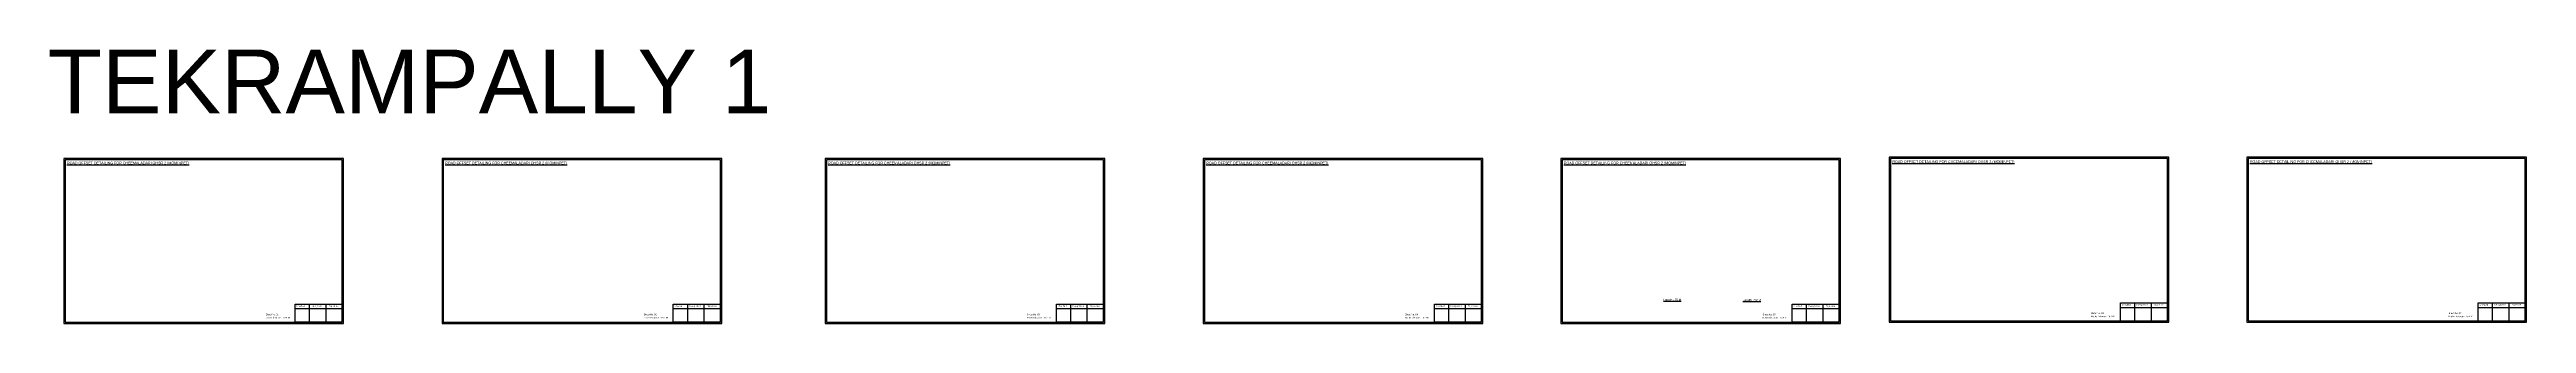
# Model space of a CAD drawing. Header units: inches. Extents: x -117 to 51867, y -12715 to 3423.
# Drawn here: x 20584 to 25337, y -679 to -153 of the extents above; entities that cross this region are included whole.
import ezdxf

# ---------------------------------------------------------------- set-up
doc = ezdxf.new("R2010")
doc.units = ezdxf.units.IN
doc.header["$MEASUREMENT"] = 0
doc.layers.add('PDF_Geometry', color=7, linetype='Continuous')
doc.layers.add('PDF_Text', color=5, linetype='Continuous')
doc.styles.add('PDF Arial', font='arial.ttf')
doc.styles.get("Standard").update_dxf_attribs({"font": 'arial.ttf'})

msp = doc.modelspace()

# ---------------------------------------------------------------- linework, layer by layer
at = {"layer": 'PDF_Geometry'}
for points in [[(20611.8, -362), (20611.8, -678.7), (21148.3, -678.7), (21148.3, -362)], [(20614.1, -364.4), (20614.1, -676.3), (21145.9, -676.3), (21145.9, -364.4)], [(21337.3, -362), (21337.3, -678.7), (21873.8, -678.7), (21873.8, -362)], [(21339.6, -364.4), (21339.6, -676.3), (21871.3, -676.3), (21871.3, -364.4)], [(22072.3, -362), (22072.3, -678.7), (22608.7, -678.7), (22608.7, -362)], [(22074.6, -364.4), (22074.6, -676.3), (22606.3, -676.3), (22606.3, -364.4)], [(22797.8, -362), (22797.8, -678.7), (23334.2, -678.7), (23334.2, -362)], [(22800.1, -364.4), (22800.1, -676.3), (23331.8, -676.3), (23331.8, -364.4)], [(23483.9, -362), (23483.9, -678.7), (24020.4, -678.7), (24020.4, -362)], [(23486.3, -364.4), (23486.3, -676.3), (24018, -676.3), (24018, -364.4)], [(24114.1, -359.6), (24114.1, -676.3), (24650.6, -676.3), (24650.6, -359.6)], [(24116.4, -361.9), (24116.4, -673.9), (24648.2, -673.9), (24648.2, -361.9)], [(24800.3, -359.6), (24800.3, -676.3), (25336.8, -676.3), (25336.8, -359.6)], [(24802.6, -361.9), (24802.6, -673.9), (25334.4, -673.9), (25334.4, -361.9)]]:
    msp.add_lwpolyline(points, close=True, dxfattribs=at)
at = {"layer": 'PDF_Geometry', "color": 242, "true_color": 0xcc1f26}
for points in [[(21145.9, -676.4), (21055.5, -676.4), (21055.5, -641.8), (21145.9, -641.8)], [(21871.3, -676.4), (21781, -676.4), (21781, -641.8), (21871.3, -641.8)], [(22606.3, -676.4), (22516, -676.4), (22516, -641.8), (22606.3, -641.8)], [(23331.8, -676.4), (23241.5, -676.4), (23241.5, -641.8), (23331.8, -641.8)], [(24018, -676.4), (23927.7, -676.4), (23927.7, -641.8), (24018, -641.8)], [(24648.2, -674), (24557.8, -674), (24557.8, -639.4), (24648.2, -639.4)], [(25334.4, -674), (25244, -674), (25244, -639.4), (25334.4, -639.4)]]:
    msp.add_lwpolyline(points, close=True, dxfattribs=at)
for points in [[(21055.5, -650.2), (21145.9, -650.2)], [(21082.5, -641.8), (21082.5, -676.4)], [(21114.2, -641.8), (21114.2, -676.4)], [(21781, -650.2), (21871.3, -650.2)], [(21808, -641.8), (21808, -676.4)], [(21839.7, -641.8), (21839.7, -676.4)], [(22516, -650.2), (22606.3, -650.2)], [(22543, -641.8), (22543, -676.4)], [(22574.7, -641.8), (22574.7, -676.4)], [(23241.5, -650.2), (23331.8, -650.2)], [(23268.5, -641.8), (23268.5, -676.4)], [(23300.2, -641.8), (23300.2, -676.4)], [(23927.7, -650.2), (24018, -650.2)], [(23954.6, -641.8), (23954.6, -676.4)], [(23986.4, -641.8), (23986.4, -676.4)], [(24557.8, -647.8), (24648.2, -647.8)], [(24584.8, -639.4), (24584.8, -674)], [(24616.5, -639.4), (24616.5, -674)], [(25244, -647.8), (25334.4, -647.8)], [(25271, -639.4), (25271, -674)], [(25302.7, -639.4), (25302.7, -674)]]:
    msp.add_lwpolyline(points, dxfattribs=at)

# ---------------------------------------------------------------- texts
for s, height, p in [('TEKRAMPALLY 1', 122.535, (20580.3, -275.4)), ('Sheet No. 01', 3, (20999, -663)), ('Sheet No. 02', 3, (21724.5, -663)), ('Sheet No. 03', 3, (22459.5, -663)), ('Sheet No. 04', 3, (23185, -663)), ('Sheet No. 05', 3, (23871.2, -663)), ('Sheet No. 06', 3, (24501.3, -660.5)), ('Route Distance : 1574 M', 3, (24501.1, -666.6)), ('Sheet No. 07', 3, (25187.5, -660.5)), ('Route Distance : 1574 M', 3, (25187.3, -666.6)), ('Route Distance : 1574 M', 3, (20998.8, -669)), ('Route Distance : 1574 M', 3, (21724.3, -669)), ('Route Distance : 1574 M', 3, (22459.3, -669)), ('Route Distance : 1574 M', 3, (23184.8, -669)), ('Route Distance : 1574 M', 3, (23871, -669))]:
    msp.add_text(s, height=height).set_placement(p)
at = {"color": 242, "true_color": 0xcd2027}
for s, height, p in [('%%UROAD OFFSET DETAILING FOR CHEEMALADARI OHSR 2 (MOMINPET)', 5, (20617.6, -373.1)), ('%%UROAD OFFSET DETAILING FOR CHEEMALADARI OHSR 2 (MOMINPET)', 5, (21343.1, -373.1)), ('%%UROAD OFFSET DETAILING FOR CHEEMALADARI OHSR 2 (MOMINPET)', 5, (22078.1, -373.1)), ('%%UROAD OFFSET DETAILING FOR CHEEMALADARI OHSR 2 (MOMINPET)', 5, (22803.5, -373.1)), ('%%UROAD OFFSET DETAILING FOR CHEEMALADARI OHSR 2 (MOMINPET)', 5, (23489.7, -373.1)), ('%%UROAD OFFSET DETAILING FOR CHEEMALADARI OHSR 2 (MOMINPET)', 5, (24119.9, -370.7)), ('%%UROAD OFFSET DETAILING FOR CHEEMALADARI OHSR 2 (MOMINPET)', 5, (24806.1, -370.7)), ('%%ULength : 79 M', 4, (23680.7, -635.1)), ('%%ULength : 52 M', 4, (23833.4, -635.7))]:
    msp.add_text(s, height=height, dxfattribs=at).set_placement(p)
at = {"layer": 'PDF_Text', "color": 7, "attachment_point": 7, "style": 'PDF Arial'}
for s, insert, char_height in [('Checked', (21058.1, -646.7), 3), ('Designation', (21086.5, -647.5), 3.001), ('Signature', (21120.2, -647.5), 3), ('Checked', (21783.6, -646.7), 3), ('Designation', (21812, -647.5), 3.001), ('Signature', (21845.7, -647.5), 3), ('Checked', (22518.6, -646.7), 3), ('Designation', (22547, -647.5), 3.001), ('Signature', (22580.7, -647.5), 3), ('Checked', (23244.1, -646.7), 3), ('Designation', (23272.5, -647.5), 3.001), ('Signature', (23306.1, -647.5), 3), ('Checked', (23930.3, -646.7), 3), ('Designation', (23958.6, -647.5), 3.001), ('Signature', (23992.3, -647.5), 3), ('Checked', (24560.4, -644.3), 3), ('Designation', (24588.8, -645.1), 3.001), ('Signature', (24622.5, -645.1), 3), ('Checked', (25246.6, -644.3), 3), ('Designation', (25275, -645.1), 3.001), ('Signature', (25308.7, -645.1), 3)]:
    msp.add_mtext(s, dxfattribs=dict(at, insert=insert, char_height=char_height))

doc.saveas('drawing.dxf')
